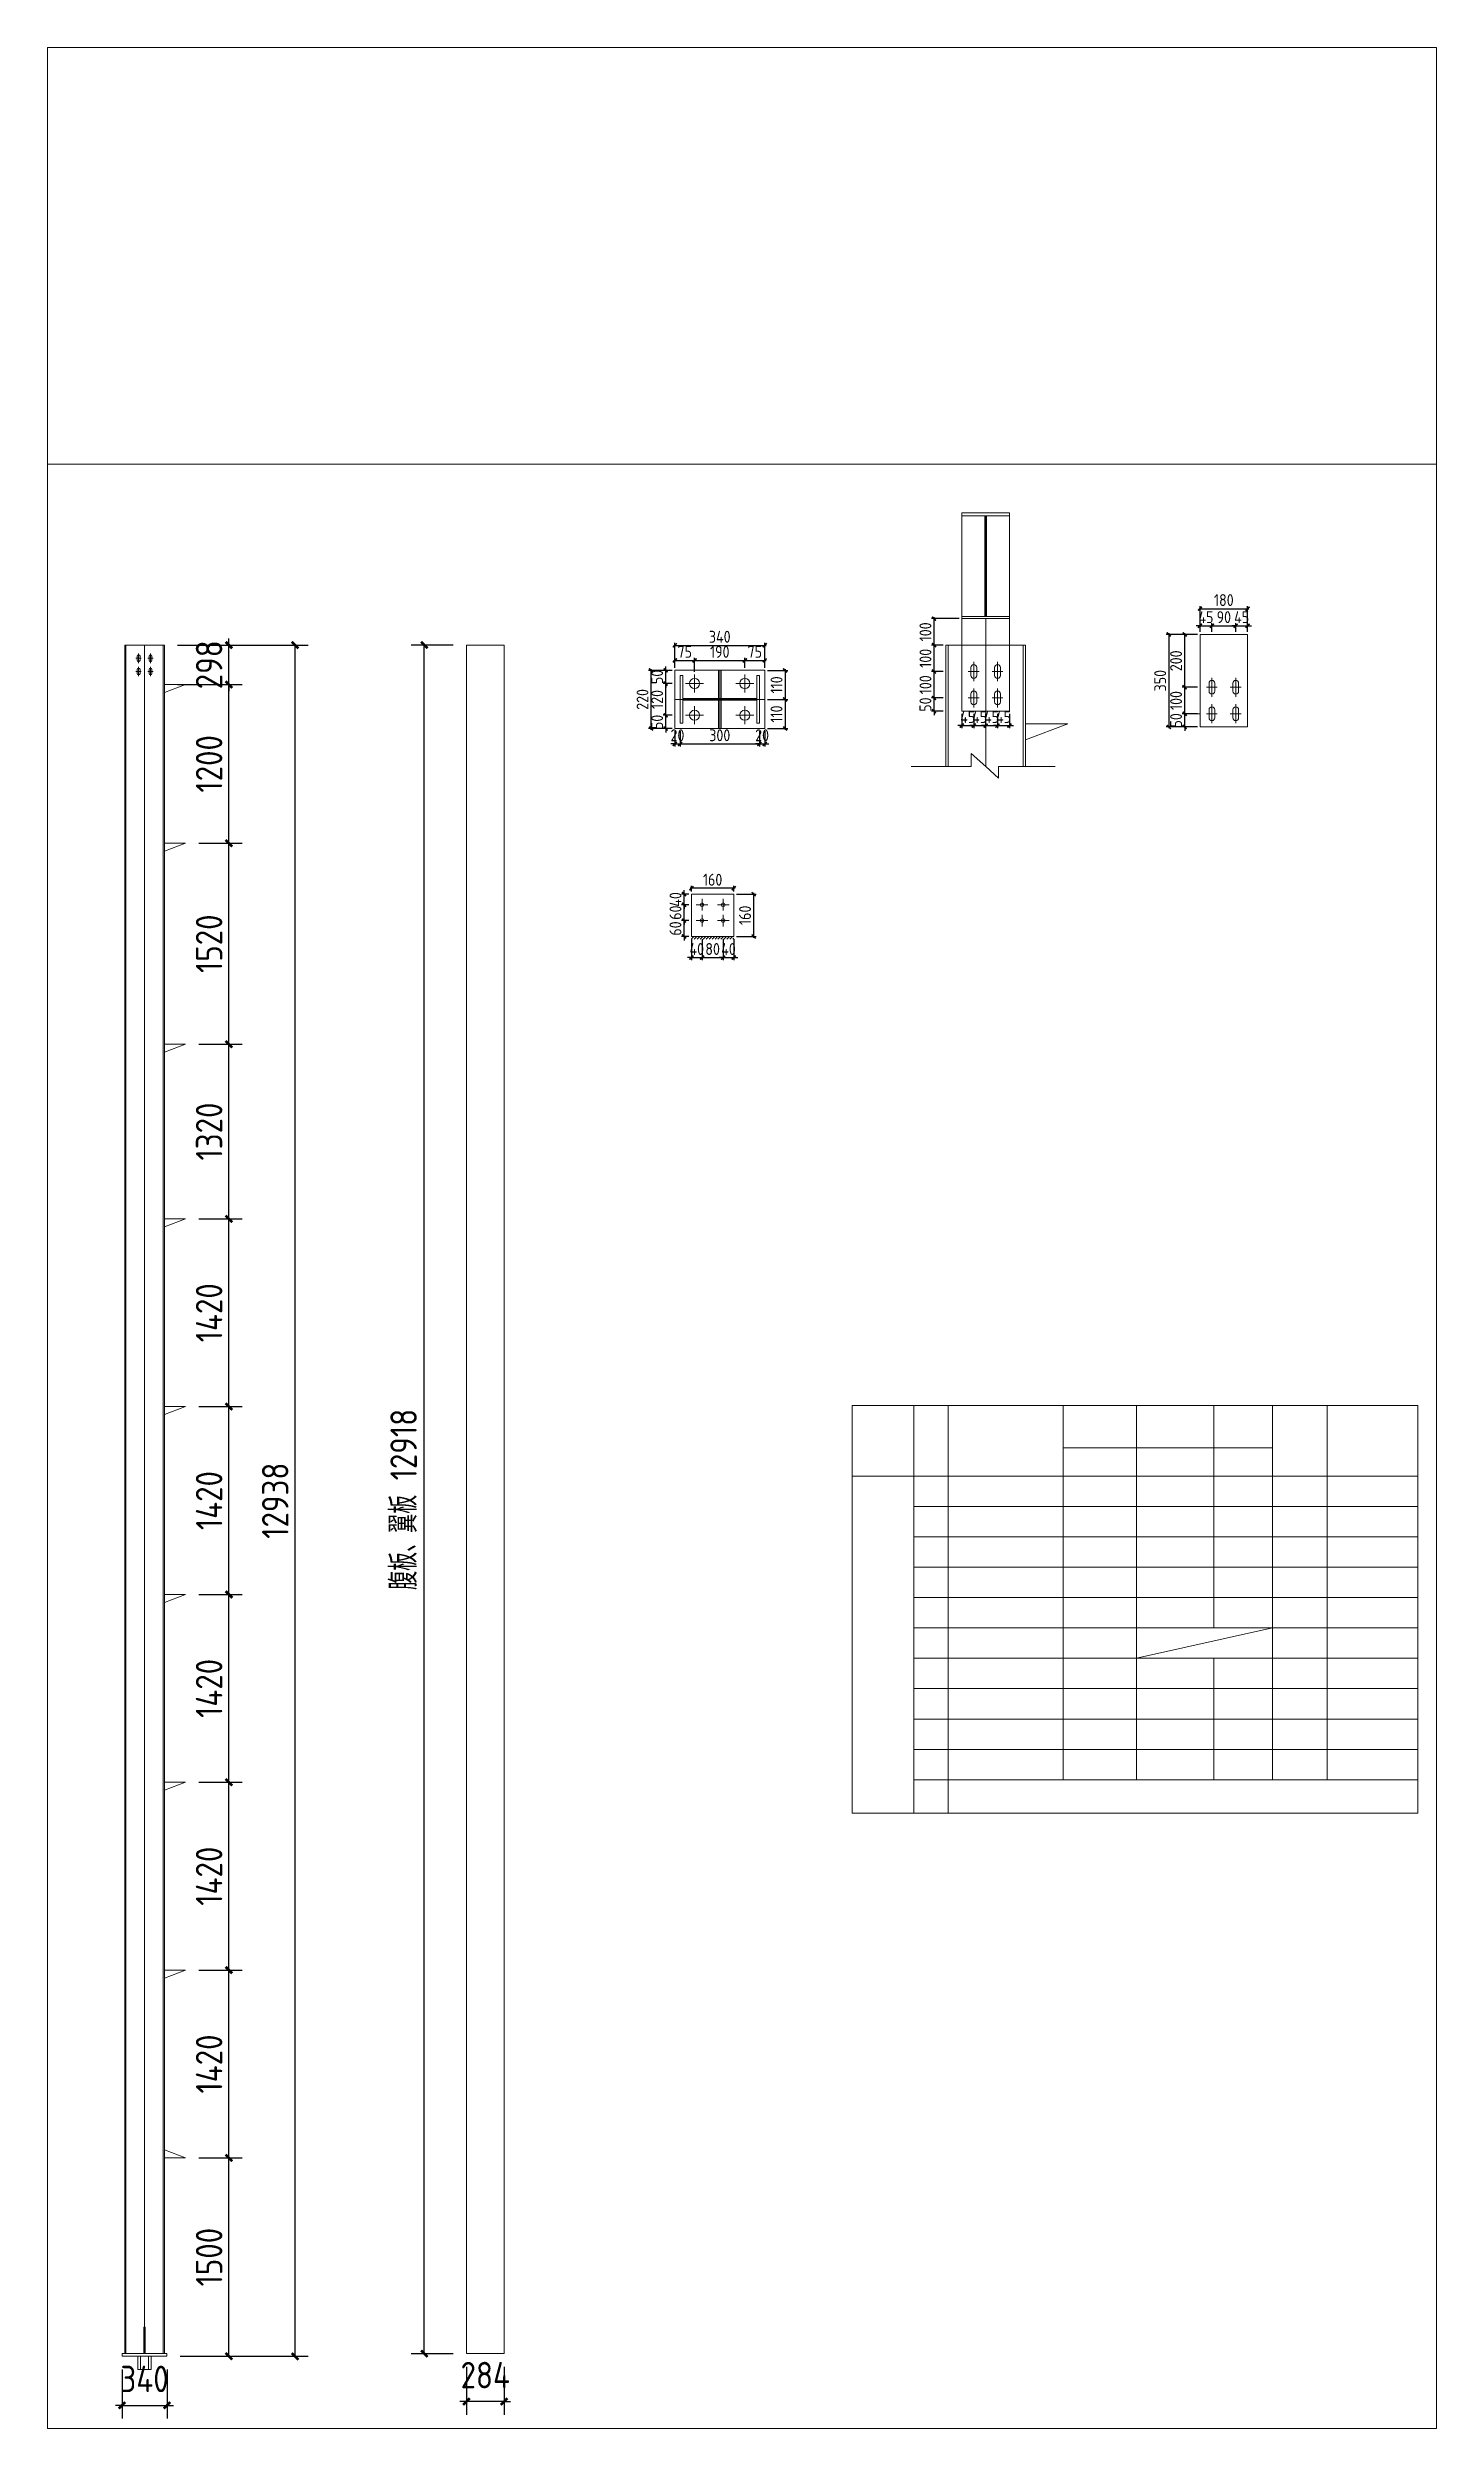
# Model space of a CAD drawing. Extents: x 485428 to 797698, y 56414 to 211814.
# Drawn here: x 693538 to 704038, y 140264 to 158264 of the extents above; entities that cross this region are included whole.
import ezdxf

# ---------------------------------------------------------------- set-up
doc = ezdxf.new("R2010")
doc.units = 0
doc.header["$LTSCALE"] = 1000
doc.header["$MEASUREMENT"] = 0
doc.layers.add('钢架', color=7, linetype='Continuous', lineweight=25)
doc.styles.get("Standard").update_dxf_attribs({"font": 'gbenor.shx', "bigfont": 'gbcbig.shx'})
doc.dimstyles.get("Standard").update_dxf_attribs({"dimscale": 100, "dimtxt": 2, "dimasz": 0.4, "dimexe": 0.5, "dimexo": 1, "dimgap": 0.5, "dimtad": 1, "dimdec": 0, "dimzin": 0, "dimdsep": 46, "dimtxsty": 'Standard', "dimblk": 'ARCHTICK', "dimcen": 0.09, "dimadec": 0, "dimazin": 0, "dimtfac": 1, "dimtdec": 0, "dimtix": 1, "dimtmove": 2, "dimatfit": 3, "dimfxl": 1, "dimtolj": 1, "dimtzin": 0, "dimarcsym": 0})

msp = doc.modelspace()

# ---------------------------------------------------------------- blocks, each defined once
blk = doc.blocks.new('_ArchTick')
at = {"color": 0, "linetype": 'ByBlock', "const_width": 0.4}
blk.add_lwpolyline([(-0.5, -0.5), (0.5, 0.5)], dxfattribs=at)
blk = doc.blocks.new('*D969')
at = {"color": 3, "lineweight": -2}
for p, q in [((694681, 142309), (695009, 142309)), ((694909, 140809), (694909, 142309)), ((694541, 140809), (695009, 140809))]:
    blk.add_line(p, q, dxfattribs=at)
at = {"layer": 'Defpoints', "color": 0}
for p in [(694581, 142309), (694909, 142309), (694441, 140809)]:
    blk.add_point(p, dxfattribs=at)
at = {"color": 3, "lineweight": -2, "xscale": 50, "yscale": 50, "zscale": 50}
for p, rotation in [((694909, 142309), 90), ((694909, 140809), 270)]:
    blk.add_blockref('_ArchTick', p, dxfattribs=dict(at, rotation=rotation))
at = {"color": 0, "lineweight": 15, "insert": (694759, 141559), "char_height": 200, "attachment_point": 5, "rotation": 90}
blk.add_mtext('\\A1;1500', dxfattribs=at)
blk = doc.blocks.new('*D970')
at = {"color": 3, "lineweight": -2}
for p, q in [((694681, 143729), (695009, 143729)), ((694909, 142309), (694909, 143729)), ((694681, 142309), (695009, 142309))]:
    blk.add_line(p, q, dxfattribs=at)
at = {"layer": 'Defpoints', "color": 0}
for p in [(694581, 143729), (694909, 143729), (694581, 142309)]:
    blk.add_point(p, dxfattribs=at)
at = {"color": 3, "lineweight": -2, "xscale": 50, "yscale": 50, "zscale": 50}
for p, rotation in [((694909, 143729), 90), ((694909, 142309), 270)]:
    blk.add_blockref('_ArchTick', p, dxfattribs=dict(at, rotation=rotation))
at = {"color": 0, "lineweight": 15, "insert": (694759, 143019), "char_height": 200, "attachment_point": 5, "rotation": 90}
blk.add_mtext('\\A1;1420', dxfattribs=at)
blk = doc.blocks.new('*D971')
at = {"color": 3, "lineweight": -2}
for p, q in [((694681, 145149), (695009, 145149)), ((694909, 143729), (694909, 145149)), ((694681, 143729), (695009, 143729))]:
    blk.add_line(p, q, dxfattribs=at)
at = {"layer": 'Defpoints', "color": 0}
for p in [(694581, 145149), (694909, 145149), (694581, 143729)]:
    blk.add_point(p, dxfattribs=at)
at = {"color": 3, "lineweight": -2, "xscale": 50, "yscale": 50, "zscale": 50}
for p, rotation in [((694909, 145149), 90), ((694909, 143729), 270)]:
    blk.add_blockref('_ArchTick', p, dxfattribs=dict(at, rotation=rotation))
at = {"color": 0, "lineweight": 15, "insert": (694759, 144439), "char_height": 200, "attachment_point": 5, "rotation": 90}
blk.add_mtext('\\A1;1420', dxfattribs=at)
blk = doc.blocks.new('*D972')
at = {"color": 3, "lineweight": -2}
for p, q in [((694681, 146569), (695009, 146569)), ((694909, 145149), (694909, 146569)), ((694681, 145149), (695009, 145149))]:
    blk.add_line(p, q, dxfattribs=at)
at = {"layer": 'Defpoints', "color": 0}
for p in [(694581, 146569), (694909, 146569), (694581, 145149)]:
    blk.add_point(p, dxfattribs=at)
at = {"color": 3, "lineweight": -2, "xscale": 50, "yscale": 50, "zscale": 50}
for p, rotation in [((694909, 146569), 90), ((694909, 145149), 270)]:
    blk.add_blockref('_ArchTick', p, dxfattribs=dict(at, rotation=rotation))
at = {"color": 0, "lineweight": 15, "insert": (694759, 145859), "char_height": 200, "attachment_point": 5, "rotation": 90}
blk.add_mtext('\\A1;1420', dxfattribs=at)
blk = doc.blocks.new('*D973')
at = {"color": 3, "lineweight": -2}
for p, q in [((694681, 147989), (695009, 147989)), ((694909, 146569), (694909, 147989)), ((694681, 146569), (695009, 146569))]:
    blk.add_line(p, q, dxfattribs=at)
at = {"layer": 'Defpoints', "color": 0}
for p in [(694581, 147989), (694909, 147989), (694581, 146569)]:
    blk.add_point(p, dxfattribs=at)
at = {"color": 3, "lineweight": -2, "xscale": 50, "yscale": 50, "zscale": 50}
for p, rotation in [((694909, 147989), 90), ((694909, 146569), 270)]:
    blk.add_blockref('_ArchTick', p, dxfattribs=dict(at, rotation=rotation))
at = {"color": 0, "lineweight": 15, "insert": (694759, 147279), "char_height": 200, "attachment_point": 5, "rotation": 90}
blk.add_mtext('\\A1;1420', dxfattribs=at)
blk = doc.blocks.new('*D974')
at = {"color": 3, "lineweight": -2}
for p, q in [((694681, 149409), (695009, 149409)), ((694909, 147989), (694909, 149409)), ((694681, 147989), (695009, 147989))]:
    blk.add_line(p, q, dxfattribs=at)
at = {"layer": 'Defpoints', "color": 0}
for p in [(694581, 149409), (694909, 149409), (694581, 147989)]:
    blk.add_point(p, dxfattribs=at)
at = {"color": 3, "lineweight": -2, "xscale": 50, "yscale": 50, "zscale": 50}
for p, rotation in [((694909, 149409), 90), ((694909, 147989), 270)]:
    blk.add_blockref('_ArchTick', p, dxfattribs=dict(at, rotation=rotation))
at = {"color": 0, "lineweight": 15, "insert": (694759, 148699), "char_height": 200, "attachment_point": 5, "rotation": 90}
blk.add_mtext('\\A1;1420', dxfattribs=at)
blk = doc.blocks.new('*D975')
at = {"color": 3, "lineweight": -2}
for p, q in [((694681, 150729), (695009, 150729)), ((694909, 149409), (694909, 150729)), ((694681, 149409), (695009, 149409))]:
    blk.add_line(p, q, dxfattribs=at)
at = {"layer": 'Defpoints', "color": 0}
for p in [(694581, 150729), (694909, 150729), (694581, 149409)]:
    blk.add_point(p, dxfattribs=at)
at = {"color": 3, "lineweight": -2, "xscale": 50, "yscale": 50, "zscale": 50}
for p, rotation in [((694909, 150729), 90), ((694909, 149409), 270)]:
    blk.add_blockref('_ArchTick', p, dxfattribs=dict(at, rotation=rotation))
at = {"color": 0, "lineweight": 15, "insert": (694759, 150069), "char_height": 200, "attachment_point": 5, "rotation": 90}
blk.add_mtext('\\A1;1320', dxfattribs=at)
blk = doc.blocks.new('*D976')
at = {"color": 3, "lineweight": -2}
for p, q in [((694681, 152249), (695009, 152249)), ((694909, 150729), (694909, 152249)), ((694681, 150729), (695009, 150729))]:
    blk.add_line(p, q, dxfattribs=at)
at = {"layer": 'Defpoints', "color": 0}
for p in [(694581, 152249), (694909, 152249), (694581, 150729)]:
    blk.add_point(p, dxfattribs=at)
at = {"color": 3, "lineweight": -2, "xscale": 50, "yscale": 50, "zscale": 50}
for p, rotation in [((694909, 152249), 90), ((694909, 150729), 270)]:
    blk.add_blockref('_ArchTick', p, dxfattribs=dict(at, rotation=rotation))
at = {"color": 0, "lineweight": 15, "insert": (694759, 151489), "char_height": 200, "attachment_point": 5, "rotation": 90}
blk.add_mtext('\\A1;1520', dxfattribs=at)
blk = doc.blocks.new('*D977')
at = {"color": 3, "lineweight": -2}
for p, q in [((694681, 153449), (695009, 153449)), ((694909, 152249), (694909, 153449)), ((694681, 152249), (695009, 152249))]:
    blk.add_line(p, q, dxfattribs=at)
at = {"layer": 'Defpoints', "color": 0}
for p in [(694581, 153449), (694909, 153449), (694581, 152249)]:
    blk.add_point(p, dxfattribs=at)
at = {"color": 3, "lineweight": -2, "xscale": 50, "yscale": 50, "zscale": 50}
for p, rotation in [((694909, 153449), 90), ((694909, 152249), 270)]:
    blk.add_blockref('_ArchTick', p, dxfattribs=dict(at, rotation=rotation))
at = {"color": 0, "lineweight": 15, "insert": (694759, 152849), "char_height": 200, "attachment_point": 5, "rotation": 90}
blk.add_mtext('\\A1;1200', dxfattribs=at)
blk = doc.blocks.new('*D985')
at = {"color": 3, "lineweight": -2}
for p, q in [((694521, 153747), (695509, 153747)), ((695409, 140809), (695409, 153747)), ((694541, 140809), (695509, 140809))]:
    blk.add_line(p, q, dxfattribs=at)
at = {"layer": 'Defpoints', "color": 0}
for p in [(694421, 153747), (695409, 153747), (694441, 140809)]:
    blk.add_point(p, dxfattribs=at)
at = {"color": 3, "lineweight": -2, "xscale": 50, "yscale": 50, "zscale": 50}
for p, rotation in [((695409, 153747), 90), ((695409, 140809), 270)]:
    blk.add_blockref('_ArchTick', p, dxfattribs=dict(at, rotation=rotation))
at = {"color": 0, "lineweight": 15, "insert": (695259, 147278), "char_height": 200, "attachment_point": 5, "rotation": 90}
blk.add_mtext('\\A1;12938', dxfattribs=at)
blk = doc.blocks.new('*D986')
at = {"color": 3, "lineweight": -2}
for p, q in [((696605, 153747), (696286, 153747)), ((696386, 140829), (696386, 153747)), ((696605, 140829), (696286, 140829))]:
    blk.add_line(p, q, dxfattribs=at)
at = {"layer": 'Defpoints', "color": 0}
for p in [(696386, 153747), (696705, 153747), (696705, 140829)]:
    blk.add_point(p, dxfattribs=at)
at = {"color": 3, "lineweight": -2, "xscale": 50, "yscale": 50, "zscale": 50}
for p, rotation in [((696386, 153747), 90), ((696386, 140829), 270)]:
    blk.add_blockref('_ArchTick', p, dxfattribs=dict(at, rotation=rotation))
at = {"color": 0, "lineweight": 15, "insert": (696230, 147288), "char_height": 200, "attachment_point": 5, "rotation": 90}
blk.add_mtext('\\A1;腹板、翼板 12918', dxfattribs=at)
blk = doc.blocks.new('*D987')
at = {"color": 3, "lineweight": -2}
for p, q in [((694101, 140709), (694101, 140338)), ((694441, 140709), (694441, 140338)), ((694101, 140438), (694051, 140438)), ((694101, 140438), (694441, 140438)), ((694441, 140438), (694491, 140438))]:
    blk.add_line(p, q, dxfattribs=at)
at = {"layer": 'Defpoints', "color": 0}
for p in [(694101, 140809), (694441, 140809), (694441, 140438)]:
    blk.add_point(p, dxfattribs=at)
at = {"color": 3, "lineweight": -2, "xscale": 50, "yscale": 50, "zscale": 50}
blk.add_blockref('_ArchTick', (694101, 140438), dxfattribs=at)
at = {"color": 3, "lineweight": -2, "xscale": 50, "yscale": 50, "zscale": 50, "rotation": 180}
blk.add_blockref('_ArchTick', (694441, 140438), dxfattribs=at)
at = {"color": 0, "lineweight": 15, "insert": (694271, 140638), "char_height": 200, "attachment_point": 5}
blk.add_mtext('\\A1;340', dxfattribs=at)
blk = doc.blocks.new('*D988')
at = {"color": 3, "lineweight": -2}
for p, q in [((696705, 140729), (696705, 140367)), ((696989, 140729), (696989, 140367)), ((696705, 140467), (696655, 140467)), ((696989, 140467), (696705, 140467)), ((696989, 140467), (697039, 140467))]:
    blk.add_line(p, q, dxfattribs=at)
at = {"layer": 'Defpoints', "color": 0}
for p in [(696705, 140829), (696989, 140829), (696705, 140467)]:
    blk.add_point(p, dxfattribs=at)
at = {"color": 3, "lineweight": -2, "xscale": 50, "yscale": 50, "zscale": 50}
for p, rotation in [((696705, 140467), 5.903109488796288e-12), ((696989, 140467), 180.0000000000059)]:
    blk.add_blockref('_ArchTick', p, dxfattribs=dict(at, rotation=rotation))
at = {"color": 0, "lineweight": 15, "insert": (696847, 140667), "char_height": 200, "attachment_point": 5}
blk.add_mtext('\\A1;284', dxfattribs=at)
blk = doc.blocks.new('*D998')
at = {"color": 3, "lineweight": -2}
for p, q in [((698260, 153216), (698191, 153216)), ((698211, 153216), (698211, 153246)), ((698211, 153116), (698211, 153216)), ((698260, 153116), (698191, 153116)), ((698211, 153116), (698211, 153086))]:
    blk.add_line(p, q, dxfattribs=at)
at = {"layer": 'Defpoints', "color": 0}
for p in [(698211, 153216), (698280, 153216), (698280, 153116)]:
    blk.add_point(p, dxfattribs=at)
at = {"color": 3, "lineweight": -2, "xscale": 30, "yscale": 30, "zscale": 30}
for p, rotation in [((698211, 153216), 270), ((698211, 153116), 90)]:
    blk.add_blockref('_ArchTick', p, dxfattribs=dict(at, rotation=rotation))
at = {"color": 0, "lineweight": 15, "insert": (698146, 153166), "char_height": 90, "attachment_point": 5, "rotation": 90}
blk.add_mtext('\\A1;50', dxfattribs=at)
blk = doc.blocks.new('*D995')
at = {"color": 3, "lineweight": -2}
for p, q in [((698260, 153456), (698191, 153456)), ((698211, 153206), (698211, 153466)), ((698260, 153216), (698191, 153216))]:
    blk.add_line(p, q, dxfattribs=at)
at = {"layer": 'Defpoints', "color": 0}
for p in [(698211, 153456), (698280, 153456), (698280, 153216)]:
    blk.add_point(p, dxfattribs=at)
at = {"color": 3, "lineweight": -2, "xscale": 30, "yscale": 30, "zscale": 30}
for p, rotation in [((698211, 153456), 90), ((698211, 153216), 270)]:
    blk.add_blockref('_ArchTick', p, dxfattribs=dict(at, rotation=rotation))
at = {"color": 0, "lineweight": 15, "insert": (698146, 153336), "char_height": 90, "attachment_point": 5, "rotation": 90}
blk.add_mtext('\\A1;120', dxfattribs=at)
blk = doc.blocks.new('*D999')
at = {"color": 3, "lineweight": -2}
for p, q in [((698260, 153556), (698191, 153556)), ((698211, 153556), (698211, 153586)), ((698211, 153456), (698211, 153556)), ((698260, 153456), (698191, 153456)), ((698211, 153456), (698211, 153426))]:
    blk.add_line(p, q, dxfattribs=at)
at = {"layer": 'Defpoints', "color": 0}
for p in [(698211, 153556), (698280, 153556), (698280, 153456)]:
    blk.add_point(p, dxfattribs=at)
at = {"color": 3, "lineweight": -2, "xscale": 30, "yscale": 30, "zscale": 30}
for p, rotation in [((698211, 153556), 270), ((698211, 153456), 90)]:
    blk.add_blockref('_ArchTick', p, dxfattribs=dict(at, rotation=rotation))
at = {"color": 0, "lineweight": 15, "insert": (698146, 153506), "char_height": 90, "attachment_point": 5, "rotation": 90}
blk.add_mtext('\\A1;50', dxfattribs=at)
blk = doc.blocks.new('*D1000')
at = {"color": 3, "lineweight": -2}
for p, q in [((698270, 153631), (698440, 153631)), ((698280, 153576), (698280, 153651)), ((698430, 153544), (698430, 153651))]:
    blk.add_line(p, q, dxfattribs=at)
at = {"layer": 'Defpoints', "color": 0}
for p in [(698280, 153556), (698430, 153631), (698430, 153524)]:
    blk.add_point(p, dxfattribs=at)
at = {"color": 3, "lineweight": -2, "xscale": 30, "yscale": 30, "zscale": 30, "rotation": 180}
blk.add_blockref('_ArchTick', (698280, 153631), dxfattribs=at)
at = {"color": 3, "lineweight": -2, "xscale": 30, "yscale": 30, "zscale": 30}
blk.add_blockref('_ArchTick', (698430, 153631), dxfattribs=at)
at = {"color": 0, "lineweight": 15, "insert": (698355, 153696), "char_height": 90, "attachment_point": 5}
blk.add_mtext('\\A1;75', dxfattribs=at)
blk = doc.blocks.new('*D1001')
at = {"color": 3, "lineweight": -2}
for p, q in [((698420, 153631), (698820, 153631)), ((698430, 153544), (698430, 153651)), ((698810, 153576), (698810, 153651))]:
    blk.add_line(p, q, dxfattribs=at)
at = {"layer": 'Defpoints', "color": 0}
for p in [(698810, 153631), (698810, 153556), (698430, 153524)]:
    blk.add_point(p, dxfattribs=at)
at = {"color": 3, "lineweight": -2, "xscale": 30, "yscale": 30, "zscale": 30, "rotation": 180}
blk.add_blockref('_ArchTick', (698430, 153631), dxfattribs=at)
at = {"color": 3, "lineweight": -2, "xscale": 30, "yscale": 30, "zscale": 30}
blk.add_blockref('_ArchTick', (698810, 153631), dxfattribs=at)
at = {"color": 0, "lineweight": 15, "insert": (698620, 153696), "char_height": 90, "attachment_point": 5}
blk.add_mtext('\\A1;190', dxfattribs=at)
blk = doc.blocks.new('*D1002')
at = {"color": 3, "lineweight": -2}
for p, q in [((698800, 153631), (698970, 153631)), ((698810, 153576), (698810, 153651)), ((698960, 153576), (698960, 153651))]:
    blk.add_line(p, q, dxfattribs=at)
at = {"layer": 'Defpoints', "color": 0}
for p in [(698810, 153556), (698960, 153631), (698960, 153556)]:
    blk.add_point(p, dxfattribs=at)
at = {"color": 3, "lineweight": -2, "xscale": 30, "yscale": 30, "zscale": 30, "rotation": 180}
blk.add_blockref('_ArchTick', (698810, 153631), dxfattribs=at)
at = {"color": 3, "lineweight": -2, "xscale": 30, "yscale": 30, "zscale": 30}
blk.add_blockref('_ArchTick', (698960, 153631), dxfattribs=at)
at = {"color": 0, "lineweight": 15, "insert": (698885, 153696), "char_height": 90, "attachment_point": 5}
blk.add_mtext('\\A1;75', dxfattribs=at)
blk = doc.blocks.new('*D1003')
at = {"color": 3, "lineweight": -2}
for p, q in [((698260, 153556), (698081, 153556)), ((698101, 153106), (698101, 153566)), ((698260, 153116), (698081, 153116))]:
    blk.add_line(p, q, dxfattribs=at)
at = {"layer": 'Defpoints', "color": 0}
for p in [(698101, 153556), (698280, 153556), (698280, 153116)]:
    blk.add_point(p, dxfattribs=at)
at = {"color": 3, "lineweight": -2, "xscale": 30, "yscale": 30, "zscale": 30}
for p, rotation in [((698101, 153556), 90), ((698101, 153116), 270)]:
    blk.add_blockref('_ArchTick', p, dxfattribs=dict(at, rotation=rotation))
at = {"color": 0, "lineweight": 15, "insert": (698036, 153336), "char_height": 90, "attachment_point": 5, "rotation": 90}
blk.add_mtext('\\A1;220', dxfattribs=at)
blk = doc.blocks.new('*D1004')
at = {"color": 3, "lineweight": -2}
for p, q in [((698270, 153745), (698970, 153745)), ((698280, 153576), (698280, 153765)), ((698960, 153576), (698960, 153765))]:
    blk.add_line(p, q, dxfattribs=at)
at = {"layer": 'Defpoints', "color": 0}
for p in [(698960, 153745), (698280, 153556), (698960, 153556)]:
    blk.add_point(p, dxfattribs=at)
at = {"color": 3, "lineweight": -2, "xscale": 30, "yscale": 30, "zscale": 30, "rotation": 180}
blk.add_blockref('_ArchTick', (698280, 153745), dxfattribs=at)
at = {"color": 3, "lineweight": -2, "xscale": 30, "yscale": 30, "zscale": 30}
blk.add_blockref('_ArchTick', (698960, 153745), dxfattribs=at)
at = {"color": 0, "lineweight": 15, "insert": (698620, 153810), "char_height": 90, "attachment_point": 5}
blk.add_mtext('\\A1;340', dxfattribs=at)
blk = doc.blocks.new('*D996')
at = {"color": 3, "lineweight": -2}
for p, q in [((698280, 153000), (698250, 153000)), ((698280, 153096), (698280, 152980)), ((698280, 153000), (698320, 153000)), ((698320, 153096), (698320, 152980)), ((698320, 153000), (698350, 153000))]:
    blk.add_line(p, q, dxfattribs=at)
at = {"layer": 'Defpoints', "color": 0}
for p in [(698280, 153116), (698320, 153116), (698320, 153000)]:
    blk.add_point(p, dxfattribs=at)
at = {"color": 3, "lineweight": -2, "xscale": 30, "yscale": 30, "zscale": 30}
blk.add_blockref('_ArchTick', (698280, 153000), dxfattribs=at)
at = {"color": 3, "lineweight": -2, "xscale": 30, "yscale": 30, "zscale": 30, "rotation": 180}
blk.add_blockref('_ArchTick', (698320, 153000), dxfattribs=at)
at = {"color": 0, "lineweight": 15, "insert": (698300, 153065), "char_height": 90, "attachment_point": 5}
blk.add_mtext('\\A1;20', dxfattribs=at)
blk = doc.blocks.new('*D997')
at = {"color": 3, "lineweight": -2}
for p, q in [((698310, 153000), (698930, 153000)), ((698320, 153096), (698320, 152980)), ((698920, 153096), (698920, 152980))]:
    blk.add_line(p, q, dxfattribs=at)
at = {"layer": 'Defpoints', "color": 0}
for p in [(698320, 153116), (698920, 153116), (698920, 153000)]:
    blk.add_point(p, dxfattribs=at)
at = {"color": 3, "lineweight": -2, "xscale": 30, "yscale": 30, "zscale": 30, "rotation": 180}
blk.add_blockref('_ArchTick', (698320, 153000), dxfattribs=at)
at = {"color": 3, "lineweight": -2, "xscale": 30, "yscale": 30, "zscale": 30}
blk.add_blockref('_ArchTick', (698920, 153000), dxfattribs=at)
at = {"color": 0, "lineweight": 15, "insert": (698620, 153065), "char_height": 90, "attachment_point": 5}
blk.add_mtext('\\A1;300', dxfattribs=at)
blk = doc.blocks.new('*D1005')
at = {"color": 3, "lineweight": -2}
for p, q in [((698920, 153000), (698890, 153000)), ((698920, 153096), (698920, 152980)), ((698920, 153000), (698960, 153000)), ((698960, 153096), (698960, 152980)), ((698960, 153000), (698990, 153000))]:
    blk.add_line(p, q, dxfattribs=at)
at = {"layer": 'Defpoints', "color": 0}
for p in [(698920, 153116), (698960, 153116), (698960, 153000)]:
    blk.add_point(p, dxfattribs=at)
at = {"color": 3, "lineweight": -2, "xscale": 30, "yscale": 30, "zscale": 30}
blk.add_blockref('_ArchTick', (698920, 153000), dxfattribs=at)
at = {"color": 3, "lineweight": -2, "xscale": 30, "yscale": 30, "zscale": 30, "rotation": 180}
blk.add_blockref('_ArchTick', (698960, 153000), dxfattribs=at)
at = {"color": 0, "lineweight": 15, "insert": (698940, 153065), "char_height": 90, "attachment_point": 5}
blk.add_mtext('\\A1;20', dxfattribs=at)
blk = doc.blocks.new('*D1006')
at = {"color": 3, "lineweight": -2}
for p, q in [((698980, 153556), (699134, 153556)), ((699114, 153566), (699114, 153326)), ((698980, 153336), (699134, 153336))]:
    blk.add_line(p, q, dxfattribs=at)
at = {"layer": 'Defpoints', "color": 0}
for p in [(698960, 153556), (698960, 153336), (699114, 153336)]:
    blk.add_point(p, dxfattribs=at)
at = {"color": 3, "lineweight": -2, "xscale": 30, "yscale": 30, "zscale": 30}
for p, rotation in [((699114, 153556), 90), ((699114, 153336), 270)]:
    blk.add_blockref('_ArchTick', p, dxfattribs=dict(at, rotation=rotation))
at = {"color": 0, "lineweight": 15, "insert": (699049, 153446), "char_height": 90, "attachment_point": 5, "rotation": 90}
blk.add_mtext('\\A1;110', dxfattribs=at)
blk = doc.blocks.new('*D1007')
at = {"color": 3, "lineweight": -2}
for p, q in [((698980, 153336), (699134, 153336)), ((699114, 153346), (699114, 153106)), ((698980, 153116), (699134, 153116))]:
    blk.add_line(p, q, dxfattribs=at)
at = {"layer": 'Defpoints', "color": 0}
for p in [(698960, 153336), (698960, 153116), (699114, 153116)]:
    blk.add_point(p, dxfattribs=at)
at = {"color": 3, "lineweight": -2, "xscale": 30, "yscale": 30, "zscale": 30}
for p, rotation in [((699114, 153336), 90), ((699114, 153116), 270)]:
    blk.add_blockref('_ArchTick', p, dxfattribs=dict(at, rotation=rotation))
at = {"color": 0, "lineweight": 15, "insert": (699049, 153226), "char_height": 90, "attachment_point": 5, "rotation": 90}
blk.add_mtext('\\A1;110', dxfattribs=at)
blk = doc.blocks.new('*D1013')
at = {"color": 3, "lineweight": -2}
for p, q in [((698406, 151384), (698376, 151384)), ((698406, 151524), (698406, 151364)), ((698406, 151384), (698486, 151384)), ((698486, 151524), (698486, 151364)), ((698486, 151384), (698516, 151384))]:
    blk.add_line(p, q, dxfattribs=at)
at = {"layer": 'Defpoints', "color": 0}
for p in [(698406, 151544), (698486, 151544), (698486, 151384)]:
    blk.add_point(p, dxfattribs=at)
at = {"color": 3, "lineweight": -2, "xscale": 30, "yscale": 30, "zscale": 30}
blk.add_blockref('_ArchTick', (698406, 151384), dxfattribs=at)
at = {"color": 3, "lineweight": -2, "xscale": 30, "yscale": 30, "zscale": 30, "rotation": 180}
blk.add_blockref('_ArchTick', (698486, 151384), dxfattribs=at)
at = {"color": 0, "lineweight": 15, "insert": (698446, 151449), "char_height": 90, "attachment_point": 5}
blk.add_mtext('\\A1;40', dxfattribs=at)
blk = doc.blocks.new('*D1008')
at = {"color": 3, "lineweight": -2}
for p, q in [((698476, 151384), (698656, 151384)), ((698486, 151524), (698486, 151364)), ((698646, 151524), (698646, 151364))]:
    blk.add_line(p, q, dxfattribs=at)
at = {"layer": 'Defpoints', "color": 0}
for p in [(698486, 151544), (698646, 151544), (698646, 151384)]:
    blk.add_point(p, dxfattribs=at)
at = {"color": 3, "lineweight": -2, "xscale": 30, "yscale": 30, "zscale": 30, "rotation": 180}
blk.add_blockref('_ArchTick', (698486, 151384), dxfattribs=at)
at = {"color": 3, "lineweight": -2, "xscale": 30, "yscale": 30, "zscale": 30}
blk.add_blockref('_ArchTick', (698646, 151384), dxfattribs=at)
at = {"color": 0, "lineweight": 15, "insert": (698566, 151449), "char_height": 90, "attachment_point": 5}
blk.add_mtext('\\A1;80', dxfattribs=at)
blk = doc.blocks.new('*D1009')
at = {"color": 3, "lineweight": -2}
for p, q in [((698646, 151384), (698616, 151384)), ((698646, 151524), (698646, 151364)), ((698646, 151384), (698726, 151384)), ((698726, 151524), (698726, 151364)), ((698726, 151384), (698756, 151384))]:
    blk.add_line(p, q, dxfattribs=at)
at = {"layer": 'Defpoints', "color": 0}
for p in [(698646, 151544), (698726, 151544), (698726, 151384)]:
    blk.add_point(p, dxfattribs=at)
at = {"color": 3, "lineweight": -2, "xscale": 30, "yscale": 30, "zscale": 30}
blk.add_blockref('_ArchTick', (698646, 151384), dxfattribs=at)
at = {"color": 3, "lineweight": -2, "xscale": 30, "yscale": 30, "zscale": 30, "rotation": 180}
blk.add_blockref('_ArchTick', (698726, 151384), dxfattribs=at)
at = {"color": 0, "lineweight": 15, "insert": (698686, 151449), "char_height": 90, "attachment_point": 5}
blk.add_mtext('\\A1;40', dxfattribs=at)
blk = doc.blocks.new('*D1010')
at = {"color": 3, "lineweight": -2}
for p, q in [((698386, 151664), (698330, 151664)), ((698350, 151664), (698350, 151694)), ((698350, 151544), (698350, 151664)), ((698386, 151544), (698330, 151544)), ((698350, 151544), (698350, 151514))]:
    blk.add_line(p, q, dxfattribs=at)
at = {"layer": 'Defpoints', "color": 0}
for p in [(698350, 151664), (698406, 151664), (698406, 151544)]:
    blk.add_point(p, dxfattribs=at)
at = {"color": 3, "lineweight": -2, "xscale": 30, "yscale": 30, "zscale": 30}
for p, rotation in [((698350, 151664), 270), ((698350, 151544), 90)]:
    blk.add_blockref('_ArchTick', p, dxfattribs=dict(at, rotation=rotation))
at = {"color": 0, "lineweight": 15, "insert": (698285, 151604), "char_height": 90, "attachment_point": 5, "rotation": 90}
blk.add_mtext('\\A1;60', dxfattribs=at)
blk = doc.blocks.new('*D1011')
at = {"color": 3, "lineweight": -2}
for p, q in [((698386, 151784), (698330, 151784)), ((698350, 151784), (698350, 151814)), ((698350, 151664), (698350, 151784)), ((698386, 151664), (698330, 151664)), ((698350, 151664), (698350, 151634))]:
    blk.add_line(p, q, dxfattribs=at)
at = {"layer": 'Defpoints', "color": 0}
for p in [(698350, 151784), (698406, 151784), (698406, 151664)]:
    blk.add_point(p, dxfattribs=at)
at = {"color": 3, "lineweight": -2, "xscale": 30, "yscale": 30, "zscale": 30}
for p, rotation in [((698350, 151784), 270), ((698350, 151664), 90)]:
    blk.add_blockref('_ArchTick', p, dxfattribs=dict(at, rotation=rotation))
at = {"color": 0, "lineweight": 15, "insert": (698285, 151724), "char_height": 90, "attachment_point": 5, "rotation": 90}
blk.add_mtext('\\A1;60', dxfattribs=at)
blk = doc.blocks.new('*D1014')
at = {"color": 3, "lineweight": -2}
for p, q in [((698386, 151864), (698330, 151864)), ((698386, 151784), (698330, 151784)), ((698350, 151864), (698350, 151894)), ((698350, 151784), (698350, 151864)), ((698350, 151784), (698350, 151754))]:
    blk.add_line(p, q, dxfattribs=at)
at = {"layer": 'Defpoints', "color": 0}
for p in [(698350, 151864), (698406, 151864), (698406, 151784)]:
    blk.add_point(p, dxfattribs=at)
at = {"color": 3, "lineweight": -2, "xscale": 30, "yscale": 30, "zscale": 30}
for p, rotation in [((698350, 151864), 270), ((698350, 151784), 90)]:
    blk.add_blockref('_ArchTick', p, dxfattribs=dict(at, rotation=rotation))
at = {"color": 0, "lineweight": 15, "insert": (698285, 151824), "char_height": 90, "attachment_point": 5, "rotation": 90}
blk.add_mtext('\\A1;40', dxfattribs=at)
blk = doc.blocks.new('*D1015')
at = {"color": 3, "lineweight": -2}
for p, q in [((698406, 151884), (698406, 151928)), ((698726, 151884), (698726, 151928)), ((698736, 151908), (698396, 151908))]:
    blk.add_line(p, q, dxfattribs=at)
at = {"layer": 'Defpoints', "color": 0}
for p in [(698406, 151908), (698406, 151864), (698726, 151864)]:
    blk.add_point(p, dxfattribs=at)
at = {"color": 3, "lineweight": -2, "xscale": 30, "yscale": 30, "zscale": 30, "rotation": 180}
blk.add_blockref('_ArchTick', (698406, 151908), dxfattribs=at)
at = {"color": 3, "lineweight": -2, "xscale": 30, "yscale": 30, "zscale": 30}
blk.add_blockref('_ArchTick', (698726, 151908), dxfattribs=at)
at = {"color": 0, "lineweight": 15, "insert": (698566, 151973), "char_height": 90, "attachment_point": 5}
blk.add_mtext('\\A1;160', dxfattribs=at)
blk = doc.blocks.new('*D1012')
at = {"color": 3, "lineweight": -2}
for p, q in [((698746, 151864), (698896, 151864)), ((698876, 151874), (698876, 151534)), ((698746, 151544), (698896, 151544))]:
    blk.add_line(p, q, dxfattribs=at)
at = {"layer": 'Defpoints', "color": 0}
for p in [(698726, 151864), (698726, 151544), (698876, 151544)]:
    blk.add_point(p, dxfattribs=at)
at = {"color": 3, "lineweight": -2, "xscale": 30, "yscale": 30, "zscale": 30}
for p, rotation in [((698876, 151864), 90), ((698876, 151544), 270)]:
    blk.add_blockref('_ArchTick', p, dxfattribs=dict(at, rotation=rotation))
at = {"color": 0, "lineweight": 15, "insert": (698811, 151704), "char_height": 90, "attachment_point": 5, "rotation": 90}
blk.add_mtext('\\A1;160', dxfattribs=at)
blk = doc.blocks.new('*D1016')
at = {"color": 3, "lineweight": -2}
for p, q in [((700240, 153347), (700240, 153377)), ((700310, 153347), (700220, 153347)), ((700310, 153247), (700220, 153247)), ((700240, 153247), (700240, 153347)), ((700240, 153247), (700240, 153217))]:
    blk.add_line(p, q, dxfattribs=at)
at = {"layer": 'Defpoints', "color": 0}
for p in [(700240, 153347), (700330, 153347), (700330, 153247)]:
    blk.add_point(p, dxfattribs=at)
at = {"color": 3, "lineweight": -2, "xscale": 30, "yscale": 30, "zscale": 30}
for p, rotation in [((700240, 153347), 270), ((700240, 153247), 90)]:
    blk.add_blockref('_ArchTick', p, dxfattribs=dict(at, rotation=rotation))
at = {"color": 0, "lineweight": 15, "insert": (700175, 153297), "char_height": 90, "attachment_point": 5, "rotation": 90}
blk.add_mtext('\\A1;50', dxfattribs=at)
blk = doc.blocks.new('*D1017')
at = {"color": 3, "lineweight": -2}
for p, q in [((700310, 153547), (700220, 153547)), ((700240, 153337), (700240, 153557)), ((700310, 153347), (700220, 153347))]:
    blk.add_line(p, q, dxfattribs=at)
at = {"layer": 'Defpoints', "color": 0}
for p in [(700240, 153547), (700330, 153547), (700330, 153347)]:
    blk.add_point(p, dxfattribs=at)
at = {"color": 3, "lineweight": -2, "xscale": 30, "yscale": 30, "zscale": 30}
for p, rotation in [((700240, 153547), 90), ((700240, 153347), 270)]:
    blk.add_blockref('_ArchTick', p, dxfattribs=dict(at, rotation=rotation))
at = {"color": 0, "lineweight": 15, "insert": (700175, 153447), "char_height": 90, "attachment_point": 5, "rotation": 90}
blk.add_mtext('\\A1;100', dxfattribs=at)
blk = doc.blocks.new('*D1018')
at = {"color": 3, "lineweight": -2}
for p, q in [((700310, 153747), (700220, 153747)), ((700240, 153537), (700240, 153757)), ((700310, 153547), (700220, 153547))]:
    blk.add_line(p, q, dxfattribs=at)
at = {"layer": 'Defpoints', "color": 0}
for p in [(700240, 153747), (700330, 153747), (700330, 153547)]:
    blk.add_point(p, dxfattribs=at)
at = {"color": 3, "lineweight": -2, "xscale": 30, "yscale": 30, "zscale": 30}
for p, rotation in [((700240, 153747), 90), ((700240, 153547), 270)]:
    blk.add_blockref('_ArchTick', p, dxfattribs=dict(at, rotation=rotation))
at = {"color": 0, "lineweight": 15, "insert": (700175, 153647), "char_height": 90, "attachment_point": 5, "rotation": 90}
blk.add_mtext('\\A1;100', dxfattribs=at)
blk = doc.blocks.new('*D1019')
at = {"color": 3, "lineweight": -2}
for p, q in [((700430, 153947), (700220, 153947)), ((700240, 153737), (700240, 153957)), ((700310, 153747), (700220, 153747))]:
    blk.add_line(p, q, dxfattribs=at)
at = {"layer": 'Defpoints', "color": 0}
for p in [(700240, 153947), (700450, 153947), (700330, 153747)]:
    blk.add_point(p, dxfattribs=at)
at = {"color": 3, "lineweight": -2, "xscale": 30, "yscale": 30, "zscale": 30}
for p, rotation in [((700240, 153947), 90), ((700240, 153747), 270)]:
    blk.add_blockref('_ArchTick', p, dxfattribs=dict(at, rotation=rotation))
at = {"color": 0, "lineweight": 15, "insert": (700175, 153847), "char_height": 90, "attachment_point": 5, "rotation": 90}
blk.add_mtext('\\A1;100', dxfattribs=at)
blk = doc.blocks.new('*D1020')
at = {"color": 3, "lineweight": -2}
for p, q in [((700450, 153227), (700450, 153118)), ((700540, 153227), (700540, 153118)), ((700450, 153138), (700420, 153138)), ((700450, 153138), (700540, 153138)), ((700540, 153138), (700570, 153138))]:
    blk.add_line(p, q, dxfattribs=at)
at = {"layer": 'Defpoints', "color": 0}
for p in [(700450, 153247), (700540, 153247), (700540, 153138)]:
    blk.add_point(p, dxfattribs=at)
at = {"color": 3, "lineweight": -2, "xscale": 30, "yscale": 30, "zscale": 30}
blk.add_blockref('_ArchTick', (700450, 153138), dxfattribs=at)
at = {"color": 3, "lineweight": -2, "xscale": 30, "yscale": 30, "zscale": 30, "rotation": 180}
blk.add_blockref('_ArchTick', (700540, 153138), dxfattribs=at)
at = {"color": 0, "lineweight": 15, "insert": (700495, 153203), "char_height": 90, "attachment_point": 5}
blk.add_mtext('\\A1;45', dxfattribs=at)
blk = doc.blocks.new('*D1021')
at = {"color": 3, "lineweight": -2}
for p, q in [((700540, 153227), (700540, 153118)), ((700630, 153227), (700630, 153118)), ((700540, 153138), (700510, 153138)), ((700540, 153138), (700630, 153138)), ((700630, 153138), (700660, 153138))]:
    blk.add_line(p, q, dxfattribs=at)
at = {"layer": 'Defpoints', "color": 0}
for p in [(700540, 153247), (700630, 153247), (700630, 153138)]:
    blk.add_point(p, dxfattribs=at)
at = {"color": 3, "lineweight": -2, "xscale": 30, "yscale": 30, "zscale": 30}
blk.add_blockref('_ArchTick', (700540, 153138), dxfattribs=at)
at = {"color": 3, "lineweight": -2, "xscale": 30, "yscale": 30, "zscale": 30, "rotation": 180}
blk.add_blockref('_ArchTick', (700630, 153138), dxfattribs=at)
at = {"color": 0, "lineweight": 15, "insert": (700585, 153203), "char_height": 90, "attachment_point": 5}
blk.add_mtext('\\A1;45', dxfattribs=at)
blk = doc.blocks.new('*D1022')
at = {"color": 3, "lineweight": -2}
for p, q in [((700630, 153227), (700630, 153118)), ((700720, 153227), (700720, 153118)), ((700630, 153138), (700600, 153138)), ((700630, 153138), (700720, 153138)), ((700720, 153138), (700750, 153138))]:
    blk.add_line(p, q, dxfattribs=at)
at = {"layer": 'Defpoints', "color": 0}
for p in [(700630, 153247), (700720, 153247), (700720, 153138)]:
    blk.add_point(p, dxfattribs=at)
at = {"color": 3, "lineweight": -2, "xscale": 30, "yscale": 30, "zscale": 30}
blk.add_blockref('_ArchTick', (700630, 153138), dxfattribs=at)
at = {"color": 3, "lineweight": -2, "xscale": 30, "yscale": 30, "zscale": 30, "rotation": 180}
blk.add_blockref('_ArchTick', (700720, 153138), dxfattribs=at)
at = {"color": 0, "lineweight": 15, "insert": (700675, 153203), "char_height": 90, "attachment_point": 5}
blk.add_mtext('\\A1;45', dxfattribs=at)
blk = doc.blocks.new('*D1023')
at = {"color": 3, "lineweight": -2}
for p, q in [((700720, 153227), (700720, 153118)), ((700810, 153227), (700810, 153118)), ((700720, 153138), (700690, 153138)), ((700720, 153138), (700810, 153138)), ((700810, 153138), (700840, 153138))]:
    blk.add_line(p, q, dxfattribs=at)
at = {"layer": 'Defpoints', "color": 0}
for p in [(700720, 153247), (700810, 153247), (700810, 153138)]:
    blk.add_point(p, dxfattribs=at)
at = {"color": 3, "lineweight": -2, "xscale": 30, "yscale": 30, "zscale": 30}
blk.add_blockref('_ArchTick', (700720, 153138), dxfattribs=at)
at = {"color": 3, "lineweight": -2, "xscale": 30, "yscale": 30, "zscale": 30, "rotation": 180}
blk.add_blockref('_ArchTick', (700810, 153138), dxfattribs=at)
at = {"color": 0, "lineweight": 15, "insert": (700765, 153203), "char_height": 90, "attachment_point": 5}
blk.add_mtext('\\A1;45', dxfattribs=at)
blk = doc.blocks.new('*D1025')
at = {"color": 3, "lineweight": -2}
for p, q in [((702231, 153828), (702115, 153828)), ((702135, 153418), (702135, 153838)), ((702231, 153428), (702115, 153428))]:
    blk.add_line(p, q, dxfattribs=at)
at = {"layer": 'Defpoints', "color": 0}
for p in [(702135, 153828), (702251, 153828), (702251, 153428)]:
    blk.add_point(p, dxfattribs=at)
at = {"color": 3, "lineweight": -2, "xscale": 30, "yscale": 30, "zscale": 30}
for p, rotation in [((702135, 153828), 90), ((702135, 153428), 270)]:
    blk.add_blockref('_ArchTick', p, dxfattribs=dict(at, rotation=rotation))
at = {"color": 0, "lineweight": 15, "insert": (702070, 153628), "char_height": 90, "attachment_point": 5, "rotation": 90}
blk.add_mtext('\\A1;200', dxfattribs=at)
blk = doc.blocks.new('*D1026')
at = {"color": 3, "lineweight": -2}
for p, q in [((702251, 153848), (702251, 153913)), ((702341, 153848), (702341, 153913)), ((702251, 153893), (702221, 153893)), ((702251, 153893), (702341, 153893)), ((702341, 153893), (702371, 153893))]:
    blk.add_line(p, q, dxfattribs=at)
at = {"layer": 'Defpoints', "color": 0}
for p in [(702251, 153828), (702341, 153893), (702341, 153828)]:
    blk.add_point(p, dxfattribs=at)
at = {"color": 3, "lineweight": -2, "xscale": 30, "yscale": 30, "zscale": 30}
blk.add_blockref('_ArchTick', (702251, 153893), dxfattribs=at)
at = {"color": 3, "lineweight": -2, "xscale": 30, "yscale": 30, "zscale": 30, "rotation": 180}
blk.add_blockref('_ArchTick', (702341, 153893), dxfattribs=at)
at = {"color": 0, "lineweight": 15, "insert": (702296, 153958), "char_height": 90, "attachment_point": 5}
blk.add_mtext('\\A1;45', dxfattribs=at)
blk = doc.blocks.new('*D1024')
at = {"color": 3, "lineweight": -2}
for p, q in [((702341, 153848), (702341, 153913)), ((702521, 153848), (702521, 153913)), ((702331, 153893), (702531, 153893))]:
    blk.add_line(p, q, dxfattribs=at)
at = {"layer": 'Defpoints', "color": 0}
for p in [(702341, 153828), (702521, 153893), (702521, 153828)]:
    blk.add_point(p, dxfattribs=at)
at = {"color": 3, "lineweight": -2, "xscale": 30, "yscale": 30, "zscale": 30, "rotation": 180}
blk.add_blockref('_ArchTick', (702341, 153893), dxfattribs=at)
at = {"color": 3, "lineweight": -2, "xscale": 30, "yscale": 30, "zscale": 30}
blk.add_blockref('_ArchTick', (702521, 153893), dxfattribs=at)
at = {"color": 0, "lineweight": 15, "insert": (702431, 153958), "char_height": 90, "attachment_point": 5}
blk.add_mtext('\\A1;90', dxfattribs=at)
blk = doc.blocks.new('*D1027')
at = {"color": 3, "lineweight": -2}
for p, q in [((702521, 153848), (702521, 153913)), ((702611, 153848), (702611, 153913)), ((702521, 153893), (702491, 153893)), ((702521, 153893), (702611, 153893)), ((702611, 153893), (702641, 153893))]:
    blk.add_line(p, q, dxfattribs=at)
at = {"layer": 'Defpoints', "color": 0}
for p in [(702521, 153828), (702611, 153893), (702611, 153828)]:
    blk.add_point(p, dxfattribs=at)
at = {"color": 3, "lineweight": -2, "xscale": 30, "yscale": 30, "zscale": 30}
blk.add_blockref('_ArchTick', (702521, 153893), dxfattribs=at)
at = {"color": 3, "lineweight": -2, "xscale": 30, "yscale": 30, "zscale": 30, "rotation": 180}
blk.add_blockref('_ArchTick', (702611, 153893), dxfattribs=at)
at = {"color": 0, "lineweight": 15, "insert": (702566, 153958), "char_height": 90, "attachment_point": 5}
blk.add_mtext('\\A1;45', dxfattribs=at)
blk = doc.blocks.new('*D1028')
at = {"color": 3, "lineweight": -2}
for p, q in [((702231, 153828), (701995, 153828)), ((702015, 153838), (702015, 153118)), ((702231, 153128), (701995, 153128))]:
    blk.add_line(p, q, dxfattribs=at)
at = {"layer": 'Defpoints', "color": 0}
for p in [(702251, 153828), (702015, 153128), (702251, 153128)]:
    blk.add_point(p, dxfattribs=at)
at = {"color": 3, "lineweight": -2, "xscale": 30, "yscale": 30, "zscale": 30}
for p, rotation in [((702015, 153828), 90), ((702015, 153128), 270)]:
    blk.add_blockref('_ArchTick', p, dxfattribs=dict(at, rotation=rotation))
at = {"color": 0, "lineweight": 15, "insert": (701950, 153478), "char_height": 90, "attachment_point": 5, "rotation": 90}
blk.add_mtext('\\A1;350', dxfattribs=at)
blk = doc.blocks.new('*D1029')
at = {"color": 3, "lineweight": -2}
for p, q in [((702241, 154022), (702621, 154022)), ((702251, 153848), (702251, 154042)), ((702611, 153848), (702611, 154042))]:
    blk.add_line(p, q, dxfattribs=at)
at = {"layer": 'Defpoints', "color": 0}
for p in [(702611, 154022), (702251, 153828), (702611, 153828)]:
    blk.add_point(p, dxfattribs=at)
at = {"color": 3, "lineweight": -2, "xscale": 30, "yscale": 30, "zscale": 30, "rotation": 180}
blk.add_blockref('_ArchTick', (702251, 154022), dxfattribs=at)
at = {"color": 3, "lineweight": -2, "xscale": 30, "yscale": 30, "zscale": 30}
blk.add_blockref('_ArchTick', (702611, 154022), dxfattribs=at)
at = {"color": 0, "lineweight": 15, "insert": (702431, 154087), "char_height": 90, "attachment_point": 5}
blk.add_mtext('\\A1;180', dxfattribs=at)
blk = doc.blocks.new('*D1030')
at = {"color": 3, "lineweight": -2}
for p, q in [((702231, 153428), (702115, 153428)), ((702135, 153218), (702135, 153438)), ((702231, 153228), (702115, 153228))]:
    blk.add_line(p, q, dxfattribs=at)
at = {"layer": 'Defpoints', "color": 0}
for p in [(702135, 153428), (702251, 153428), (702251, 153228)]:
    blk.add_point(p, dxfattribs=at)
at = {"color": 3, "lineweight": -2, "xscale": 30, "yscale": 30, "zscale": 30}
for p, rotation in [((702135, 153428), 90), ((702135, 153228), 270)]:
    blk.add_blockref('_ArchTick', p, dxfattribs=dict(at, rotation=rotation))
at = {"color": 0, "lineweight": 15, "insert": (702070, 153328), "char_height": 90, "attachment_point": 5, "rotation": 90}
blk.add_mtext('\\A1;100', dxfattribs=at)
blk = doc.blocks.new('*D1031')
at = {"color": 3, "lineweight": -2}
for p, q in [((702231, 153228), (702115, 153228)), ((702135, 153228), (702135, 153258)), ((702135, 153128), (702135, 153228)), ((702231, 153128), (702115, 153128)), ((702135, 153128), (702135, 153098))]:
    blk.add_line(p, q, dxfattribs=at)
at = {"layer": 'Defpoints', "color": 0}
for p in [(702135, 153228), (702251, 153228), (702251, 153128)]:
    blk.add_point(p, dxfattribs=at)
at = {"color": 3, "lineweight": -2, "xscale": 30, "yscale": 30, "zscale": 30}
for p, rotation in [((702135, 153228), 270), ((702135, 153128), 90)]:
    blk.add_blockref('_ArchTick', p, dxfattribs=dict(at, rotation=rotation))
at = {"color": 0, "lineweight": 15, "insert": (702070, 153178), "char_height": 90, "attachment_point": 5, "rotation": 90}
blk.add_mtext('\\A1;50', dxfattribs=at)
blk = doc.blocks.new('*D3284')
at = {"color": 3, "lineweight": -2}
for p, q in [((694521, 153747), (695009, 153747)), ((694909, 153747), (694909, 153797)), ((694909, 153449), (694909, 153747)), ((694521, 153449), (695009, 153449)), ((694909, 153449), (694909, 153399))]:
    blk.add_line(p, q, dxfattribs=at)
at = {"layer": 'Defpoints', "color": 0}
for p in [(694421, 153747), (694909, 153747), (694421, 153449)]:
    blk.add_point(p, dxfattribs=at)
at = {"color": 3, "lineweight": -2, "xscale": 50, "yscale": 50, "zscale": 50}
for p, rotation in [((694909, 153747), 270), ((694909, 153449), 90)]:
    blk.add_blockref('_ArchTick', p, dxfattribs=dict(at, rotation=rotation))
at = {"color": 0, "lineweight": 15, "insert": (694759, 153598), "char_height": 200, "attachment_point": 5, "rotation": 90}
blk.add_mtext('\\A1;298', dxfattribs=at)

# ---------------------------------------------------------------- dimensions: what is measured, and where the dimension line sits
at = {"lineweight": 15}
for p1, p2, distance, override, picture, middle in [((702251.1, 153827.9), (702611.1, 153827.9), 193.7, {"dimtxt": 0.9, "dimasz": 0.3, "dimexe": 0.2, "dimexo": 0.2, "dimgap": 0.2, "dimlfac": 0.5, "dimdle": 0.1, "dimclrd": 3, "dimclre": 3}, '*D1029', (702431.1, 154086.7)), ((698279.6, 153556.2), (698959.6, 153556.2), 188.5, {"dimtxt": 0.9, "dimasz": 0.3, "dimexe": 0.2, "dimexo": 0.2, "dimgap": 0.2, "dimlfac": 0.5, "dimdle": 0.1, "dimclrd": 3, "dimclre": 3}, '*D1004', (698619.6, 153809.7)), ((702251.1, 153827.9), (702251.1, 153127.9), -236.1, {"dimtxt": 0.9, "dimasz": 0.3, "dimexe": 0.2, "dimexo": 0.2, "dimgap": 0.2, "dimlfac": 0.5, "dimdle": 0.1, "dimclrd": 3, "dimclre": 3}, '*D1028', (701950, 153477.9)), ((698279.6, 153116.2), (698279.6, 153556.2), 178.9, {"dimtxt": 0.9, "dimasz": 0.3, "dimexe": 0.2, "dimexo": 0.2, "dimgap": 0.2, "dimlfac": 0.5, "dimdle": 0.1, "dimclrd": 3, "dimclre": 3}, '*D1003', (698035.7, 153336.2)), ((698725.8, 151864.1), (698405.8, 151864.1), -43.6, {"dimtxt": 0.9, "dimasz": 0.3, "dimexe": 0.2, "dimexo": 0.2, "dimgap": 0.2, "dimlfac": 0.5, "dimdle": 0.1, "dimclrd": 3, "dimclre": 3}, '*D1015', (698565.8, 151972.7)), ((698725.8, 151864.1), (698725.8, 151544.1), 150, {"dimtxt": 0.9, "dimasz": 0.3, "dimexe": 0.2, "dimexo": 0.2, "dimgap": 0.2, "dimlfac": 0.5, "dimdle": 0.1, "dimclrd": 3, "dimclre": 3}, '*D1012', (698810.8, 151704.1)), ((696989.3, 140829.3), (696705.3, 140829.3), 362.7, {"dimtxt": 2, "dimasz": 0.5, "dimexe": 1, "dimexo": 1, "dimgap": 1, "dimclrd": 3, "dimclre": 3}, '*D988', (696847.3, 140666.6))]:
    dim = msp.add_aligned_dim(p1=p1, p2=p2, distance=distance, dimstyle='Standard', override=override, dxfattribs=at)
    dim.commit()
    dim.dimension.update_dxf_attribs({"geometry": picture, "text_midpoint": middle})
for base, p1, p2, override, picture, middle in [((700239.9, 153947.3), (700330.4, 153747.3), (700450.4, 153947.3), {"dimtxt": 0.9, "dimasz": 0.3, "dimexe": 0.2, "dimexo": 0.2, "dimgap": 0.2, "dimlfac": 0.5, "dimdle": 0.1, "dimclrd": 3, "dimclre": 3}, '*D1019', (700174.9, 153847.3)), ((694909.1, 153747.3), (694420.7, 153449.3), (694420.7, 153747.3), {"dimtxt": 2, "dimasz": 0.5, "dimexe": 1, "dimexo": 1, "dimclrd": 3, "dimclre": 3}, '*D3284', (694759.1, 153598.3)), ((695409.1, 153747.3), (694440.7, 140809.3), (694420.7, 153747.3), {"dimtxt": 2, "dimasz": 0.5, "dimexe": 1, "dimexo": 1, "dimclrd": 3, "dimclre": 3}, '*D985', (695259.1, 147278.3)), ((700239.9, 153747.3), (700330.4, 153547.3), (700330.4, 153747.3), {"dimtxt": 0.9, "dimasz": 0.3, "dimexe": 0.2, "dimexo": 0.2, "dimgap": 0.2, "dimlfac": 0.5, "dimdle": 0.1, "dimclrd": 3, "dimclre": 3}, '*D1018', (700174.9, 153647.3)), ((702135, 153827.9), (702251.1, 153427.9), (702251.1, 153827.9), {"dimtxt": 0.9, "dimasz": 0.3, "dimexe": 0.2, "dimexo": 0.2, "dimgap": 0.2, "dimlfac": 0.5, "dimdle": 0.1, "dimclrd": 3, "dimclre": 3}, '*D1025', (702070, 153627.9)), ((698211.1, 153556.2), (698279.6, 153456.2), (698279.6, 153556.2), {"dimtxt": 0.9, "dimasz": 0.3, "dimexe": 0.2, "dimexo": 0.2, "dimgap": 0.2, "dimlfac": 0.5, "dimdle": 0.1, "dimclrd": 3, "dimclre": 3}, '*D999', (698146.1, 153506.2)), ((699114.5, 153336.2), (698959.6, 153556.2), (698959.6, 153336.2), {"dimtxt": 0.9, "dimasz": 0.3, "dimexe": 0.2, "dimexo": 0.2, "dimgap": 0.2, "dimlfac": 0.5, "dimdle": 0.1, "dimclrd": 3, "dimclre": 3}, '*D1006', (699049.5, 153446.2)), ((700239.9, 153547.3), (700330.4, 153347.3), (700330.4, 153547.3), {"dimtxt": 0.9, "dimasz": 0.3, "dimexe": 0.2, "dimexo": 0.2, "dimgap": 0.2, "dimlfac": 0.5, "dimdle": 0.1, "dimclrd": 3, "dimclre": 3}, '*D1017', (700174.9, 153447.3)), ((694909.1, 153449.3), (694580.7, 152249.3), (694580.7, 153449.3), {"dimtxt": 2, "dimasz": 0.5, "dimexe": 1, "dimexo": 1, "dimclrd": 3, "dimclre": 3}, '*D977', (694759.1, 152849.3)), ((698211.1, 153456.2), (698279.6, 153216.2), (698279.6, 153456.2), {"dimtxt": 0.9, "dimasz": 0.3, "dimexe": 0.2, "dimexo": 0.2, "dimgap": 0.2, "dimlfac": 0.5, "dimdle": 0.1, "dimclrd": 3, "dimclre": 3}, '*D995', (698146.1, 153336.2)), ((700239.9, 153347.3), (700330.4, 153247.3), (700330.4, 153347.3), {"dimtxt": 0.9, "dimasz": 0.3, "dimexe": 0.2, "dimexo": 0.2, "dimgap": 0.2, "dimlfac": 0.5, "dimdle": 0.1, "dimclrd": 3, "dimclre": 3}, '*D1016', (700174.9, 153297.3)), ((702135, 153427.9), (702251.1, 153227.9), (702251.1, 153427.9), {"dimtxt": 0.9, "dimasz": 0.3, "dimexe": 0.2, "dimexo": 0.2, "dimgap": 0.2, "dimlfac": 0.5, "dimdle": 0.1, "dimclrd": 3, "dimclre": 3}, '*D1030', (702070, 153327.9)), ((698211.1, 153216.2), (698279.6, 153116.2), (698279.6, 153216.2), {"dimtxt": 0.9, "dimasz": 0.3, "dimexe": 0.2, "dimexo": 0.2, "dimgap": 0.2, "dimlfac": 0.5, "dimdle": 0.1, "dimclrd": 3, "dimclre": 3}, '*D998', (698146.1, 153166.2)), ((699114.5, 153116.2), (698959.6, 153336.2), (698959.6, 153116.2), {"dimtxt": 0.9, "dimasz": 0.3, "dimexe": 0.2, "dimexo": 0.2, "dimgap": 0.2, "dimlfac": 0.5, "dimdle": 0.1, "dimclrd": 3, "dimclre": 3}, '*D1007', (699049.5, 153226.2)), ((702135, 153227.9), (702251.1, 153127.9), (702251.1, 153227.9), {"dimtxt": 0.9, "dimasz": 0.3, "dimexe": 0.2, "dimexo": 0.2, "dimgap": 0.2, "dimlfac": 0.5, "dimdle": 0.1, "dimclrd": 3, "dimclre": 3}, '*D1031', (702070, 153177.9)), ((694909.1, 152249.3), (694580.7, 150729.3), (694580.7, 152249.3), {"dimtxt": 2, "dimasz": 0.5, "dimexe": 1, "dimexo": 1, "dimclrd": 3, "dimclre": 3}, '*D976', (694759.1, 151489.3)), ((698349.6, 151864.1), (698405.8, 151784.1), (698405.8, 151864.1), {"dimtxt": 0.9, "dimasz": 0.3, "dimexe": 0.2, "dimexo": 0.2, "dimgap": 0.2, "dimlfac": 0.5, "dimdle": 0.1, "dimclrd": 3, "dimclre": 3}, '*D1014', (698284.6, 151824.1)), ((698349.6, 151784.1), (698405.8, 151664.1), (698405.8, 151784.1), {"dimtxt": 0.9, "dimasz": 0.3, "dimexe": 0.2, "dimexo": 0.2, "dimgap": 0.2, "dimlfac": 0.5, "dimdle": 0.1, "dimclrd": 3, "dimclre": 3}, '*D1011', (698284.6, 151724.1)), ((698349.6, 151664.1), (698405.8, 151544.1), (698405.8, 151664.1), {"dimtxt": 0.9, "dimasz": 0.3, "dimexe": 0.2, "dimexo": 0.2, "dimgap": 0.2, "dimlfac": 0.5, "dimdle": 0.1, "dimclrd": 3, "dimclre": 3}, '*D1010', (698284.6, 151604.1)), ((694909.1, 150729.3), (694580.7, 149409.3), (694580.7, 150729.3), {"dimtxt": 2, "dimasz": 0.5, "dimexe": 1, "dimexo": 1, "dimclrd": 3, "dimclre": 3}, '*D975', (694759.1, 150069.3)), ((694909.1, 149409.3), (694580.7, 147989.3), (694580.7, 149409.3), {"dimtxt": 2, "dimasz": 0.5, "dimexe": 1, "dimexo": 1, "dimclrd": 3, "dimclre": 3}, '*D974', (694759.1, 148699.3)), ((694909.1, 147989.3), (694580.7, 146569.3), (694580.7, 147989.3), {"dimtxt": 2, "dimasz": 0.5, "dimexe": 1, "dimexo": 1, "dimclrd": 3, "dimclre": 3}, '*D973', (694759.1, 147279.3)), ((694909.1, 146569.3), (694580.7, 145149.3), (694580.7, 146569.3), {"dimtxt": 2, "dimasz": 0.5, "dimexe": 1, "dimexo": 1, "dimclrd": 3, "dimclre": 3}, '*D972', (694759.1, 145859.3)), ((694909.1, 145149.3), (694580.7, 143729.3), (694580.7, 145149.3), {"dimtxt": 2, "dimasz": 0.5, "dimexe": 1, "dimexo": 1, "dimclrd": 3, "dimclre": 3}, '*D971', (694759.1, 144439.3)), ((694909.1, 143729.3), (694580.7, 142309.3), (694580.7, 143729.3), {"dimtxt": 2, "dimasz": 0.5, "dimexe": 1, "dimexo": 1, "dimclrd": 3, "dimclre": 3}, '*D970', (694759.1, 143019.3)), ((694909.1, 142309.3), (694440.7, 140809.3), (694580.7, 142309.3), {"dimtxt": 2, "dimasz": 0.5, "dimexe": 1, "dimexo": 1, "dimclrd": 3, "dimclre": 3}, '*D969', (694759.1, 141559.3))]:
    dim = msp.add_linear_dim(base=base, p1=p1, p2=p2, angle=90, dimstyle='Standard', override=override, dxfattribs=at)
    dim.commit()
    dim.dimension.update_dxf_attribs({"geometry": picture, "text_midpoint": middle})
for base, p1, p2, override, picture, middle in [((702341.1, 153892.6), (702251.1, 153827.9), (702341.1, 153827.9), {"dimtxt": 0.9, "dimasz": 0.3, "dimexe": 0.2, "dimexo": 0.2, "dimgap": 0.2, "dimlfac": 0.5, "dimdle": 0.1, "dimclrd": 3, "dimclre": 3}, '*D1026', (702296.1, 153957.6)), ((702521.1, 153892.6), (702341.1, 153827.9), (702521.1, 153827.9), {"dimtxt": 0.9, "dimasz": 0.3, "dimexe": 0.2, "dimexo": 0.2, "dimgap": 0.2, "dimlfac": 0.5, "dimdle": 0.1, "dimclrd": 3, "dimclre": 3}, '*D1024', (702431.1, 153957.6)), ((702611.1, 153892.6), (702521.1, 153827.9), (702611.1, 153827.9), {"dimtxt": 0.9, "dimasz": 0.3, "dimexe": 0.2, "dimexo": 0.2, "dimgap": 0.2, "dimlfac": 0.5, "dimdle": 0.1, "dimclrd": 3, "dimclre": 3}, '*D1027', (702566.1, 153957.6)), ((698429.6, 153630.6), (698279.6, 153556.2), (698429.6, 153524.2), {"dimtxt": 0.9, "dimasz": 0.3, "dimexe": 0.2, "dimexo": 0.2, "dimgap": 0.2, "dimlfac": 0.5, "dimdle": 0.1, "dimclrd": 3, "dimclre": 3}, '*D1000', (698354.6, 153695.6)), ((698809.6, 153630.6), (698429.6, 153524.2), (698809.6, 153556.2), {"dimtxt": 0.9, "dimasz": 0.3, "dimexe": 0.2, "dimexo": 0.2, "dimgap": 0.2, "dimlfac": 0.5, "dimdle": 0.1, "dimclrd": 3, "dimclre": 3}, '*D1001', (698619.6, 153695.6)), ((698959.6, 153630.6), (698809.6, 153556.2), (698959.6, 153556.2), {"dimtxt": 0.9, "dimasz": 0.3, "dimexe": 0.2, "dimexo": 0.2, "dimgap": 0.2, "dimlfac": 0.5, "dimdle": 0.1, "dimclrd": 3, "dimclre": 3}, '*D1002', (698884.6, 153695.6)), ((700540.4, 153138.3), (700450.4, 153247.3), (700540.4, 153247.3), {"dimtxt": 0.9, "dimasz": 0.3, "dimexe": 0.2, "dimexo": 0.2, "dimgap": 0.2, "dimlfac": 0.5, "dimdle": 0.1, "dimclrd": 3, "dimclre": 3}, '*D1020', (700495.4, 153203.3)), ((700630.4, 153138.3), (700540.4, 153247.3), (700630.4, 153247.3), {"dimtxt": 0.9, "dimasz": 0.3, "dimexe": 0.2, "dimexo": 0.2, "dimgap": 0.2, "dimlfac": 0.5, "dimdle": 0.1, "dimclrd": 3, "dimclre": 3}, '*D1021', (700585.4, 153203.3)), ((700720.4, 153138.3), (700630.4, 153247.3), (700720.4, 153247.3), {"dimtxt": 0.9, "dimasz": 0.3, "dimexe": 0.2, "dimexo": 0.2, "dimgap": 0.2, "dimlfac": 0.5, "dimdle": 0.1, "dimclrd": 3, "dimclre": 3}, '*D1022', (700675.4, 153203.3)), ((700810.4, 153138.3), (700720.4, 153247.3), (700810.4, 153247.3), {"dimtxt": 0.9, "dimasz": 0.3, "dimexe": 0.2, "dimexo": 0.2, "dimgap": 0.2, "dimlfac": 0.5, "dimdle": 0.1, "dimclrd": 3, "dimclre": 3}, '*D1023', (700765.4, 153203.3)), ((698319.6, 153000.2), (698279.6, 153116.2), (698319.6, 153116.2), {"dimtxt": 0.9, "dimasz": 0.3, "dimexe": 0.2, "dimexo": 0.2, "dimgap": 0.2, "dimlfac": 0.5, "dimdle": 0.1, "dimclrd": 3, "dimclre": 3}, '*D996', (698299.6, 153065.2)), ((698919.6, 153000.2), (698319.6, 153116.2), (698919.6, 153116.2), {"dimtxt": 0.9, "dimasz": 0.3, "dimexe": 0.2, "dimexo": 0.2, "dimgap": 0.2, "dimlfac": 0.5, "dimdle": 0.1, "dimclrd": 3, "dimclre": 3}, '*D997', (698619.6, 153065.2)), ((698959.6, 153000.2), (698919.6, 153116.2), (698959.6, 153116.2), {"dimtxt": 0.9, "dimasz": 0.3, "dimexe": 0.2, "dimexo": 0.2, "dimgap": 0.2, "dimlfac": 0.5, "dimdle": 0.1, "dimclrd": 3, "dimclre": 3}, '*D1005', (698939.6, 153065.2)), ((698485.8, 151383.5), (698405.8, 151544.1), (698485.8, 151544.1), {"dimtxt": 0.9, "dimasz": 0.3, "dimexe": 0.2, "dimexo": 0.2, "dimgap": 0.2, "dimlfac": 0.5, "dimdle": 0.1, "dimclrd": 3, "dimclre": 3}, '*D1013', (698445.8, 151448.5)), ((698645.8, 151383.5), (698485.8, 151544.1), (698645.8, 151544.1), {"dimtxt": 0.9, "dimasz": 0.3, "dimexe": 0.2, "dimexo": 0.2, "dimgap": 0.2, "dimlfac": 0.5, "dimdle": 0.1, "dimclrd": 3, "dimclre": 3}, '*D1008', (698565.8, 151448.5)), ((698725.8, 151383.5), (698645.8, 151544.1), (698725.8, 151544.1), {"dimtxt": 0.9, "dimasz": 0.3, "dimexe": 0.2, "dimexo": 0.2, "dimgap": 0.2, "dimlfac": 0.5, "dimdle": 0.1, "dimclrd": 3, "dimclre": 3}, '*D1009', (698685.8, 151448.5)), ((694440.7, 140438.3), (694100.7, 140809.3), (694440.7, 140809.3), {"dimtxt": 2, "dimasz": 0.5, "dimexe": 1, "dimexo": 1, "dimgap": 1, "dimclrd": 3, "dimclre": 3}, '*D987', (694270.7, 140638.3))]:
    dim = msp.add_linear_dim(base=base, p1=p1, p2=p2, dimstyle='Standard', override=override, dxfattribs=at)
    dim.commit()
    dim.dimension.update_dxf_attribs({"geometry": picture, "text_midpoint": middle})
dim = msp.add_aligned_dim(p1=(696705.3, 140829.3), p2=(696705.3, 153747.3), distance=319.1, text='腹板、翼板 12918', dimstyle='Standard', override={"dimtxt": 2, "dimasz": 0.5, "dimexe": 1, "dimexo": 1, "dimclrd": 3, "dimclre": 3}, dxfattribs=at)
dim.commit()
dim.dimension.update_dxf_attribs({"geometry": '*D986', "text_midpoint": (696229.6, 147288.3)})

# ---------------------------------------------------------------- hatches: boundary and pattern name
at = {"lineweight": 15}
h = msp.add_hatch(dxfattribs=at)
h.set_pattern_fill('ANSI31', color=256, scale=10, style=0)
h.set_pattern_definition([(45, (215821.022, -43758.483), (-11.22532015, 11.22532015), [])])
h.paths.add_polyline_path([(698725.8, 151544.1), (698715.5, 151544.1), (698725.8, 151530.8)], flags=17)
h.paths.add_polyline_path([(698715.5, 151544.1), (698405.8, 151544.1), (698405.8, 151524.1), (698725.8, 151524.1), (698725.8, 151530.8)])

# ---------------------------------------------------------------- linework, layer by layer
at = {"color": 4, "lineweight": 15}
for p, q in [((700450.4, 154747.3), (700810.4, 154747.3)), ((700450.4, 154723.3), (700810.4, 154723.3)), ((700624.4, 153963.3), (700624.4, 154723.3)), ((700636.4, 153963.3), (700636.4, 154723.3)), ((700450.4, 153963.3), (700810.4, 153963.3)), ((700450.4, 153963.3), (700450.4, 153947.3)), ((700450.4, 153947.3), (700810.4, 153947.3)), ((700810.4, 153963.3), (700810.4, 153947.3)), ((698319.6, 153336.2), (698319.6, 153516.2)), ((698319.6, 153516.2), (698339.6, 153516.2)), ((698339.6, 153516.2), (698339.6, 153156.2)), ((698919.6, 153516.2), (698899.6, 153516.2)), ((698899.6, 153516.2), (698899.6, 153156.2)), ((698919.6, 153336.2), (698919.6, 153516.2)), ((698319.6, 153156.2), (698319.6, 153336.2)), ((698339.6, 153342.2), (698899.6, 153342.2)), ((698339.6, 153330.2), (698899.6, 153330.2)), ((698919.6, 153156.2), (698919.6, 153336.2)), ((698339.6, 153156.2), (698319.6, 153156.2)), ((698899.6, 153156.2), (698919.6, 153156.2))]:
    msp.add_line(p, q, dxfattribs=at)
at = {"lineweight": 15}
for p, q in [((700450.4, 154747.3), (700450.4, 153963.3)), ((700810.4, 154747.3), (700810.4, 153963.3)), ((700450.4, 153247.3), (700450.4, 153947.3)), ((700630.4, 153747.3), (700630.4, 153947.3)), ((700810.4, 153247.3), (700810.4, 153947.3)), ((694120.7, 140829.3), (694120.7, 153747.3)), ((694120.7, 153747.3), (694420.7, 153747.3)), ((694128.7, 140829.3), (694128.7, 153747.3)), ((694412.7, 140829.3), (694412.7, 153747.3)), ((694420.7, 140829.3), (694420.7, 153747.3)), ((696705.3, 140829.3), (696705.3, 153747.3)), ((696705.3, 153747.3), (696989.3, 153747.3)), ((696989.3, 140829.3), (696989.3, 153747.3)), ((700330.4, 152828.3), (700330.4, 153747.3)), ((700330.4, 153747.3), (700930.4, 153747.3)), ((700346.4, 152828.3), (700346.4, 153747.3)), ((700914.4, 152828.3), (700914.4, 153747.3)), ((700930.4, 152828.3), (700930.4, 153747.3)), ((702251.1, 153827.9), (702611.1, 153827.9)), ((702251.1, 153127.9), (702251.1, 153827.9)), ((702611.1, 153127.9), (702611.1, 153827.9)), ((694245.7, 153647.3), (694204.7, 153647.3)), ((694245.7, 153547.3), (694204.7, 153547.3)), ((694214.7, 153647.3), (694214.7, 153662.3)), ((694214.7, 153647.3), (694236.7, 153647.3)), ((694236.7, 153647.3), (694214.7, 153647.3)), ((694214.7, 153632.3), (694214.7, 153647.3)), ((694214.7, 153547.3), (694214.7, 153562.3)), ((694214.7, 153532.3), (694214.7, 153547.3)), ((694214.7, 153547.3), (694236.7, 153547.3)), ((694236.7, 153547.3), (694214.7, 153547.3)), ((694225.7, 153611.3), (694225.7, 153683.3)), ((694225.7, 153511.3), (694225.7, 153583.3)), ((694236.7, 153662.3), (694236.7, 153632.3)), ((694236.7, 153562.3), (694236.7, 153532.3)), ((694335.7, 153647.3), (694294.7, 153647.3)), ((694335.7, 153547.3), (694294.7, 153547.3)), ((694304.7, 153647.3), (694304.7, 153662.3)), ((694304.7, 153647.3), (694326.7, 153647.3)), ((694326.7, 153647.3), (694304.7, 153647.3)), ((694304.7, 153632.3), (694304.7, 153647.3)), ((694304.7, 153547.3), (694304.7, 153562.3)), ((694304.7, 153547.3), (694326.7, 153547.3)), ((694326.7, 153547.3), (694304.7, 153547.3)), ((694304.7, 153532.3), (694304.7, 153547.3)), ((694315.7, 153611.3), (694315.7, 153683.3)), ((694315.7, 153511.3), (694315.7, 153583.3)), ((694326.7, 153662.3), (694326.7, 153632.3)), ((694326.7, 153562.3), (694326.7, 153532.3)), ((698279.6, 153556.2), (698279.6, 153116.2)), ((698959.6, 153556.2), (698279.6, 153556.2)), ((698959.6, 153116.2), (698959.6, 153556.2)), ((700580.4, 153547.3), (700498.4, 153547.3)), ((700518.4, 153547.3), (700518.4, 153577.3)), ((700518.4, 153547.3), (700562.4, 153547.3)), ((700562.4, 153547.3), (700518.4, 153547.3)), ((700518.4, 153517.3), (700518.4, 153547.3)), ((700540.4, 153475.3), (700540.4, 153619.3)), ((700562.4, 153577.3), (700562.4, 153517.3)), ((700760.4, 153547.3), (700678.4, 153547.3)), ((700698.4, 153547.3), (700698.4, 153577.3)), ((700698.4, 153547.3), (700742.4, 153547.3)), ((700742.4, 153547.3), (700698.4, 153547.3)), ((700698.4, 153517.3), (700698.4, 153547.3)), ((700720.4, 153475.3), (700720.4, 153619.3)), ((700742.4, 153577.3), (700742.4, 153517.3)), ((698497.6, 153456.2), (698361.6, 153456.2)), ((698429.6, 153524.2), (698429.6, 153388.2)), ((698877.6, 153456.2), (698741.6, 153456.2)), ((698809.6, 153524.2), (698809.6, 153388.2)), ((700518.4, 153347.3), (700518.4, 153377.3)), ((700540.4, 153275.3), (700540.4, 153419.3)), ((700562.4, 153377.3), (700562.4, 153317.3)), ((700698.4, 153347.3), (700698.4, 153377.3)), ((700720.4, 153275.3), (700720.4, 153419.3)), ((700742.4, 153377.3), (700742.4, 153317.3)), ((702381.1, 153427.9), (702299.1, 153427.9)), ((702319.1, 153427.9), (702319.1, 153457.9)), ((702319.1, 153427.9), (702363.1, 153427.9)), ((702363.1, 153427.9), (702319.1, 153427.9)), ((702319.1, 153397.9), (702319.1, 153427.9)), ((702341.1, 153355.9), (702341.1, 153499.9)), ((702363.1, 153457.9), (702363.1, 153397.9)), ((702561.1, 153427.9), (702479.1, 153427.9)), ((702499.1, 153427.9), (702499.1, 153457.9)), ((702499.1, 153427.9), (702543.1, 153427.9)), ((702543.1, 153427.9), (702499.1, 153427.9)), ((702499.1, 153397.9), (702499.1, 153427.9)), ((702521.1, 153355.9), (702521.1, 153499.9)), ((702543.1, 153457.9), (702543.1, 153397.9)), ((698497.6, 153216.2), (698361.6, 153216.2)), ((698429.6, 153284.2), (698429.6, 153148.2)), ((698877.6, 153216.2), (698741.6, 153216.2)), ((698809.6, 153284.2), (698809.6, 153148.2)), ((700450.4, 153247.3), (700810.4, 153247.3)), ((700580.4, 153347.3), (700498.4, 153347.3)), ((700518.4, 153347.3), (700562.4, 153347.3)), ((700562.4, 153347.3), (700518.4, 153347.3)), ((700518.4, 153317.3), (700518.4, 153347.3)), ((700760.4, 153347.3), (700678.4, 153347.3)), ((700698.4, 153347.3), (700742.4, 153347.3)), ((700742.4, 153347.3), (700698.4, 153347.3)), ((700698.4, 153317.3), (700698.4, 153347.3)), ((702251.1, 153227.9), (702231.1, 153227.9)), ((702381.1, 153227.9), (702299.1, 153227.9)), ((702319.1, 153227.9), (702319.1, 153257.9)), ((702319.1, 153227.9), (702363.1, 153227.9)), ((702363.1, 153227.9), (702319.1, 153227.9)), ((702319.1, 153197.9), (702319.1, 153227.9)), ((702341.1, 153155.9), (702341.1, 153299.9)), ((702363.1, 153257.9), (702363.1, 153197.9)), ((702561.1, 153227.9), (702479.1, 153227.9)), ((702499.1, 153227.9), (702499.1, 153257.9)), ((702499.1, 153227.9), (702543.1, 153227.9)), ((702543.1, 153227.9), (702499.1, 153227.9)), ((702499.1, 153197.9), (702499.1, 153227.9)), ((702521.1, 153155.9), (702521.1, 153299.9)), ((702543.1, 153257.9), (702543.1, 153197.9)), ((698279.6, 153116.2), (698959.6, 153116.2)), ((702251.1, 153127.9), (702611.1, 153127.9)), ((700067.8, 152828.3), (700520.8, 152828.3)), ((700727, 152828.3), (701156.1, 152828.3)), ((698405.8, 151864.1), (698405.8, 151544.1)), ((698725.8, 151864.1), (698405.8, 151864.1)), ((698529.8, 151784.1), (698441.8, 151784.1)), ((698485.8, 151828.1), (698485.8, 151740.1)), ((698689.8, 151784.1), (698601.8, 151784.1)), ((698645.8, 151828.1), (698645.8, 151740.1)), ((698725.8, 151544.1), (698725.8, 151864.1)), ((698529.8, 151664.1), (698441.8, 151664.1)), ((698485.8, 151708.1), (698485.8, 151620.1)), ((698689.8, 151664.1), (698601.8, 151664.1)), ((698645.8, 151708.1), (698645.8, 151620.1)), ((698405.8, 151544.1), (698725.8, 151544.1)), ((701216.5, 147678.1), (701216.5, 147997.5)), ((701216.5, 147997.5), (701216.5, 145168.3)), ((701770.3, 147997.5), (701770.3, 145168.3)), ((703898.7, 147997.5), (703898.7, 144915.6)), ((701770.3, 146086.4), (702799.4, 146315.9)), ((696989.3, 140829.3), (696705.3, 140829.3))]:
    msp.add_line(p, q, dxfattribs=at)
at = {"color": 1, "lineweight": 15}
for p, q in [((700630.4, 153963.3), (700630.4, 154723.3)), ((694270.7, 140829.3), (694270.7, 153747.3)), ((700630.4, 152828.3), (700630.4, 153747.3)), ((698619.6, 153342.2), (698619.6, 153556.2)), ((698279.6, 153336.2), (698959.6, 153336.2)), ((698619.6, 153116.2), (698619.6, 153330.2)), ((699621, 147997.5), (699621, 144915.6)), ((700086.8, 144915.6), (700086.8, 147997.5)), ((694220.7, 140709.3), (694220.7, 140809.3)), ((694240.7, 140709.3), (694240.7, 140809.3)), ((694300.7, 140809.3), (694300.7, 140709.3)), ((694320.7, 140809.3), (694320.7, 140709.3)), ((694320.7, 140709.3), (694220.7, 140709.3))]:
    msp.add_line(p, q, dxfattribs=at)
at = {"color": 2, "lineweight": 15}
for p, q in [((698609.6, 153342.2), (698609.6, 153556.2)), ((698629.6, 153342.2), (698629.6, 153556.2)), ((694420.7, 153449.3), (694580.7, 153449.3)), ((694580.7, 153449.3), (694420.7, 153389.3)), ((698609.6, 153116.2), (698609.6, 153330.2)), ((698629.6, 153116.2), (698629.6, 153330.2)), ((700930.4, 153151.3), (701250.4, 153151.3)), ((701250.4, 153151.3), (700930.4, 153031.3)), ((694420.7, 152249.3), (694580.7, 152249.3)), ((694580.7, 152249.3), (694420.7, 152189.3)), ((694420.7, 150729.3), (694580.7, 150729.3)), ((694580.7, 150729.3), (694420.7, 150669.3)), ((694420.7, 150729.3), (694580.7, 150729.3)), ((694420.7, 149409.3), (694580.7, 149409.3)), ((694580.7, 149409.3), (694420.7, 149349.3)), ((694420.7, 147989.3), (694580.7, 147989.3)), ((694580.7, 147989.3), (694420.7, 147929.3)), ((694420.7, 146569.3), (694580.7, 146569.3)), ((694580.7, 146569.3), (694420.7, 146509.3)), ((694420.7, 145149.3), (694580.7, 145149.3)), ((694580.7, 145149.3), (694420.7, 145089.3)), ((694420.7, 143729.3), (694580.7, 143729.3)), ((694580.7, 143729.3), (694420.7, 143669.3)), ((694580.7, 142309.3), (694420.7, 142369.3)), ((694420.7, 142309.3), (694580.7, 142309.3)), ((694265.7, 141029.3), (694275.7, 141029.3)), ((694265.7, 141029.3), (694265.7, 140829.3)), ((694275.7, 141029.3), (694275.7, 140829.3)), ((694440.7, 140829.3), (694100.7, 140829.3)), ((694100.7, 140829.3), (694100.7, 140809.3)), ((694100.7, 140809.3), (694440.7, 140809.3)), ((694440.7, 140809.3), (694440.7, 140829.3))]:
    msp.add_line(p, q, dxfattribs=at)
at = {"lineweight": 15}
for points in [[(693538.1, 155114.2), (704038.1, 155114.2), (704038.1, 158264.2), (693538.1, 158264.2)], [(693538.1, 155114.2), (704038.1, 155114.2), (704038.1, 140264.2), (693538.1, 140264.2)]]:
    msp.add_lwpolyline(points, close=True, dxfattribs=at)
msp.add_lwpolyline([(700520.8, 152828.3), (700520.8, 152928.4), (700630.4, 152828.3), (700727, 152740.1), (700727, 152828.3)], dxfattribs=at)
for centre, radius in [((698429.6, 153456.2), 38), ((698809.6, 153456.2), 38), ((698429.6, 153216.2), 38), ((698809.6, 153216.2), 38), ((698485.8, 151784.1), 14), ((698645.8, 151784.1), 14), ((698485.8, 151664.1), 14), ((698645.8, 151664.1), 14)]:
    msp.add_circle(centre, radius, dxfattribs=at)
for centre, radius, start, end in [((694225.7, 153662.3), 11, 0, 180), ((694225.7, 153632.3), 11, 180, 0), ((694225.7, 153562.3), 11, 0, 180), ((694315.7, 153662.3), 11, 0, 180), ((694315.7, 153632.3), 11, 180, 0), ((694315.7, 153562.3), 11, 0, 180), ((700540.4, 153577.3), 22, 0, 180), ((700720.4, 153577.3), 22, 0, 180), ((694225.7, 153532.3), 11, 180, 0), ((694315.7, 153532.3), 11, 180, 0), ((700540.4, 153517.3), 22, 180, 0), ((700540.4, 153377.3), 22, 0, 180), ((700720.4, 153517.3), 22, 180, 0), ((700720.4, 153377.3), 22, 0, 180), ((702341.1, 153457.9), 22, 0, 180), ((702341.1, 153397.9), 22, 180, 0), ((702521.1, 153457.9), 22, 0, 180), ((702521.1, 153397.9), 22, 180, 0), ((700540.4, 153317.3), 22, 180, 0), ((700720.4, 153317.3), 22, 180, 0), ((702341.1, 153257.9), 22, 0, 180), ((702341.1, 153197.9), 22, 180, 0), ((702521.1, 153257.9), 22, 0, 180), ((702521.1, 153197.9), 22, 180, 0)]:
    msp.add_arc(centre, radius, start, end, dxfattribs=at)
at = {"layer": '钢架', "lineweight": 15}
for p, q in [((699621, 147997.5), (703898.7, 147997.5)), ((700346.9, 147997.5), (700346.9, 144915.6)), ((702354.4, 147997.5), (702354.4, 146315.9)), ((702799.4, 147997.5), (702799.4, 145168.3)), ((703212, 147997.5), (703212, 145168.3)), ((701216.5, 147678.1), (702799.4, 147678.1)), ((699621, 147463.5), (703898.7, 147463.5)), ((700086.8, 147234), (703898.7, 147234)), ((700086.8, 147004.5), (703898.7, 147004.5)), ((700086.8, 146775), (703898.7, 146775)), ((700086.8, 146775), (703898.7, 146775)), ((700086.8, 146545.4), (703898.7, 146545.4)), ((700086.8, 146315.9), (703898.7, 146315.9)), ((700086.8, 146086.4), (703898.7, 146086.4)), ((702354.4, 146086.4), (702354.4, 145168.3)), ((700086.8, 145856.9), (703898.7, 145856.9)), ((700086.8, 145627.3), (703898.7, 145627.3)), ((700086.8, 145397.8), (703898.7, 145397.8)), ((700086.8, 145168.3), (703898.7, 145168.3)), ((700086.8, 145168.3), (703898.7, 145168.3)), ((700086.8, 145168.3), (703898.7, 145168.3)), ((700086.8, 145168.3), (703898.7, 145168.3)), ((699621, 144915.6), (703898.7, 144915.6))]:
    msp.add_line(p, q, dxfattribs=at)

msp.set_redraw_order([(e.dxf.handle, doc.entitydb.next_handle()) for e in msp.query("TEXT MTEXT ATTDEF DIMENSION ARC_DIMENSION")])  # texts and dimensions are drawn at this point

doc.saveas('drawing.dxf')
